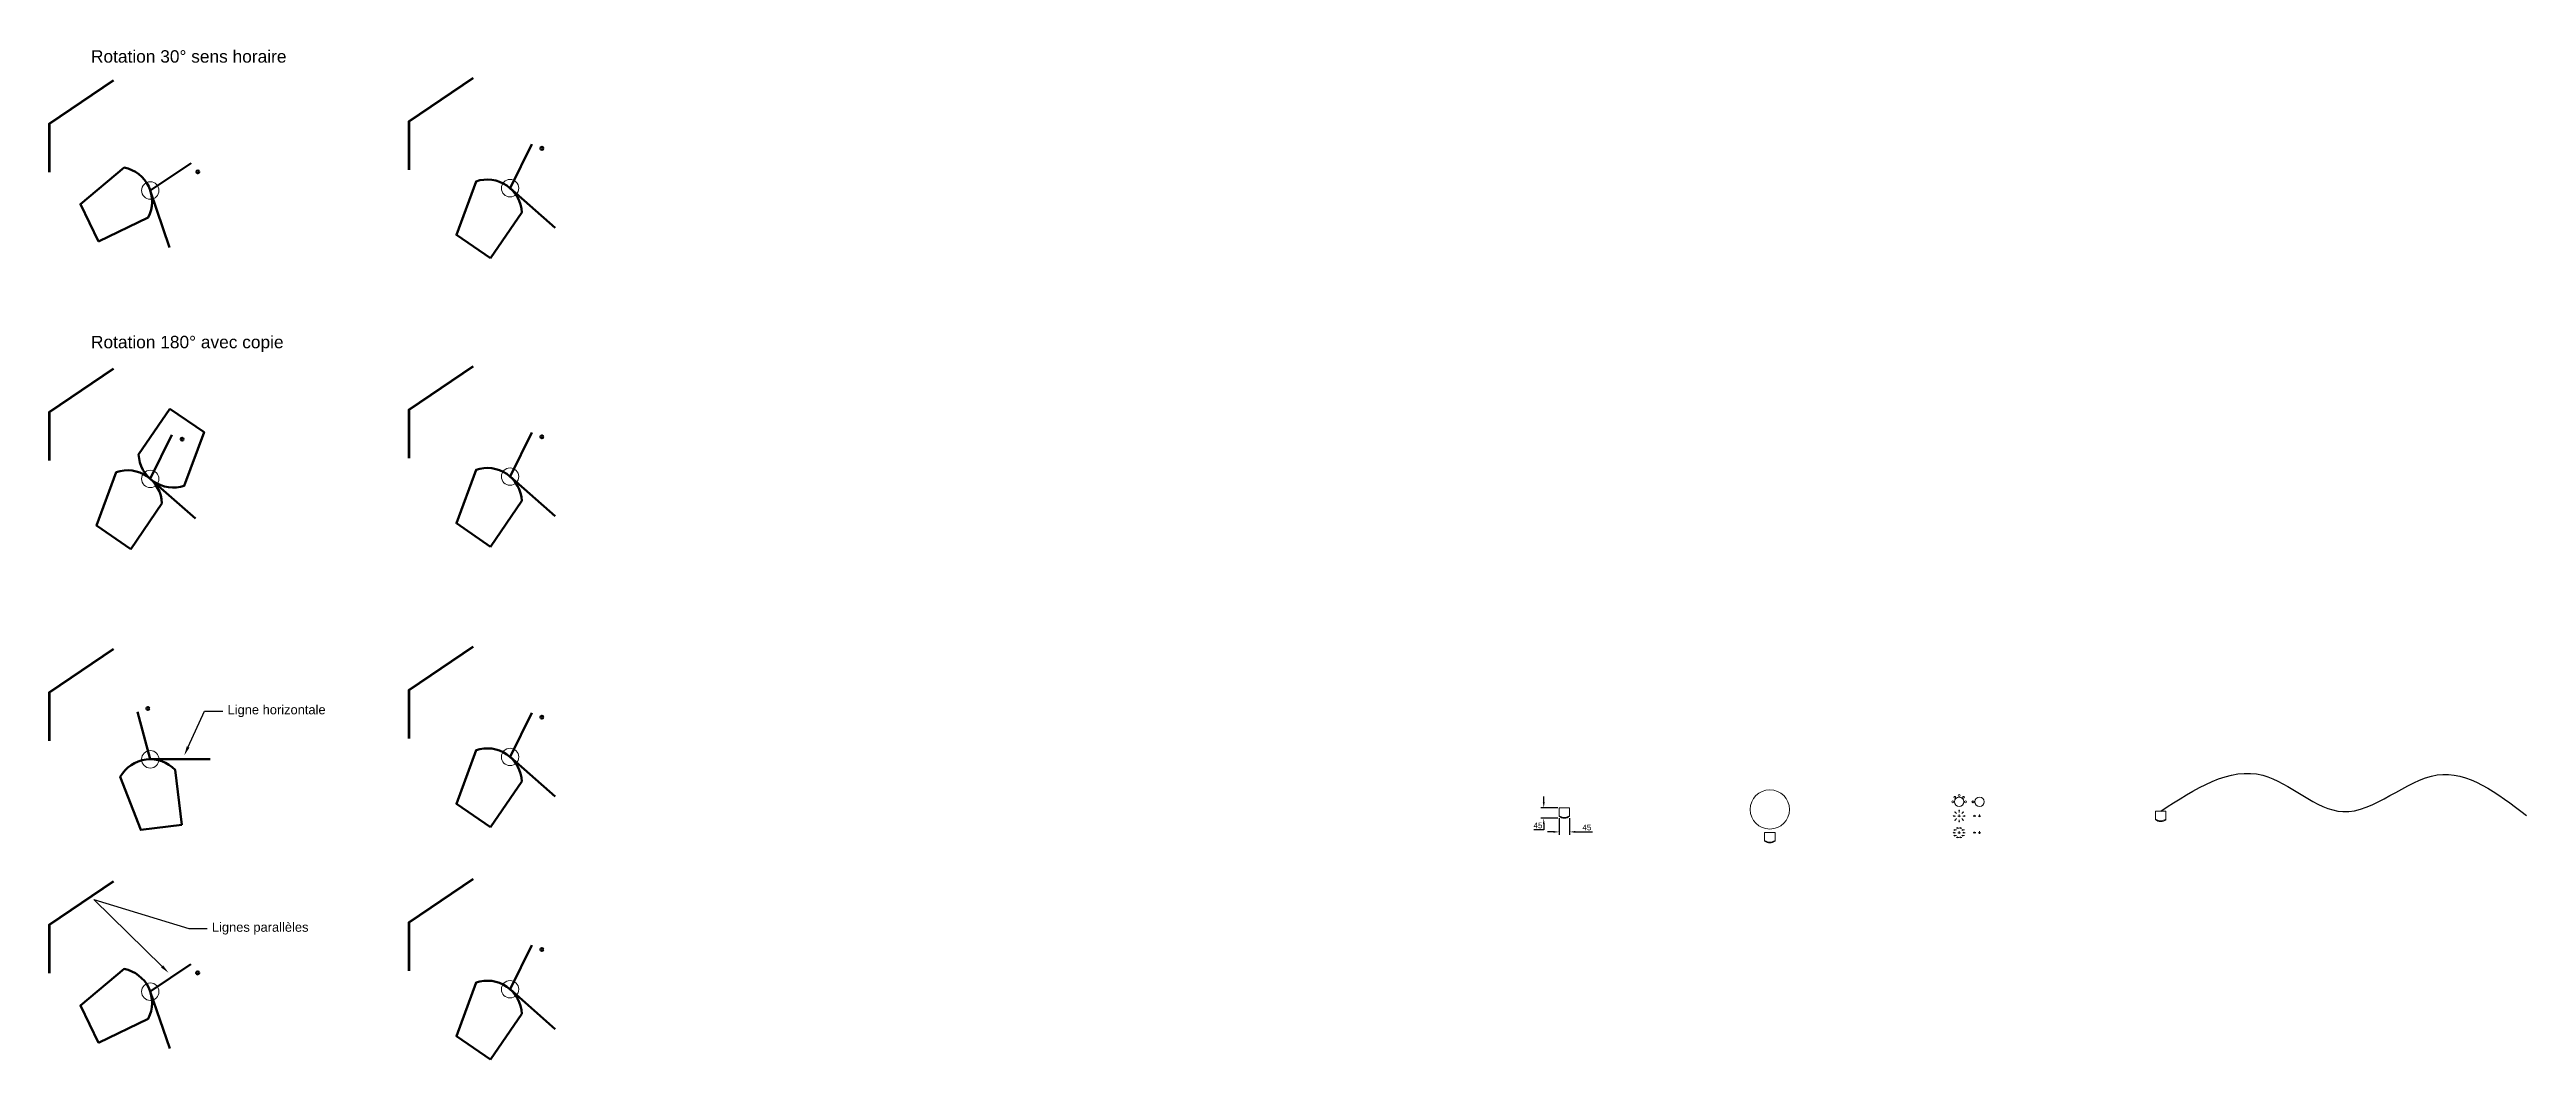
# Model space of a CAD drawing. Header units: centimetres. Extents: x 97323 to 265176, y 25162 to 39605.
# Drawn here: x 229350 to 240100, y 32788 to 37168 of the extents above; entities that cross this region are included whole.
import ezdxf
from ezdxf import colors
from ezdxf.entities.mleader import LeaderData, LeaderLine
from ezdxf.math import Vec2, Vec3

# ---------------------------------------------------------------- set-up
doc = ezdxf.new("R2010")
doc.units = ezdxf.units.CM
doc.header["$LTSCALE"] = 0.4
doc.header["$PDSIZE"] = 50
doc.linetypes.add('FANTOME2', pattern=[31.75, 15.875, -3.175, 3.175, -3.175, 3.175, -3.175])
for name, color, linetype, lineweight in [('01-FORT-1', 30, 'Continuous', 60), ('01-FORT-2', 140, 'Continuous', 50), ('01-FORT-4', 70, 'Continuous', 50), ('01-FORT-5', 133, 'Continuous', 25), ('01-TEXTE', 7, 'Continuous', 5), ('02-FIN-3', 211, 'Continuous', 15), ('082-AXE-3', 62, 'FANTOME2', 9), ('085-COTATION', 140, 'Continuous', 5)]:
    doc.layers.add(name, color=color, linetype=linetype, lineweight=lineweight)
doc.styles.add('ARIAL-SD', font='arial.ttf')
doc.styles.get("Standard").update_dxf_attribs({"font": 'arial.ttf'})
doc.dimstyles.new('ISO-25-SD', dxfattribs={"dimscale": 10, "dimtxt": 2.5, "dimasz": 2.5, "dimexe": 1.25, "dimexo": 0.625, "dimtad": 1, "dimtoh": 1, "dimtxsty": 'ARIAL-SD', "dimcen": 0, "dimadec": 0, "dimazin": 0, "dimtfac": 1, "dimtofl": 0, "dimtmove": 0, "dimatfit": 3, "dimfxl": 1, "dimarcsym": 0})

msp = doc.modelspace()

# ---------------------------------------------------------------- texts
at = {"layer": '01-TEXTE', "style": 'ARIAL-SD'}
for s, p in [('Rotation 30° sens horaire', (229529.976, 37111.643)), ('Rotation 180° avec copie', (229529.976, 35872.786))]:
    msp.add_text(s, height=53.7757, dxfattribs=at).set_placement(p)

# ---------------------------------------------------------------- blocks, each defined once
blk = doc.blocks.new('*D10')
at = {"layer": '085-COTATION', "color": 0, "lineweight": -2, "transparency": 16777216}
for p, q in [((235877, 33775), (235852, 33775)), ((235902, 33835), (235902, 33763)), ((235947, 33835), (235947, 33763)), ((235972, 33775), (236046, 33775))]:
    blk.add_line(p, q, dxfattribs=at)
at = {"layer": '085-COTATION', "color": 0, "transparency": 16777216}
for points in [[(235877, 33779), (235877, 33771), (235902, 33775)], [(235972, 33779), (235972, 33771), (235947, 33775)]]:
    blk.add_solid(points, dxfattribs=at)
at = {"layer": 'Defpoints', "color": 0, "transparency": 16777216}
for p in [(235902, 33842), (235947, 33842), (235947, 33775)]:
    blk.add_point(p, dxfattribs=at)
at = {"layer": '085-COTATION', "color": 0, "transparency": 16777216, "insert": (236022, 33794), "char_height": 25, "attachment_point": 5, "style": 'ARIAL-SD'}
blk.add_mtext('45', dxfattribs=at)
blk = doc.blocks.new('*D11')
at = {"layer": '085-COTATION', "color": 0, "lineweight": -2, "transparency": 16777216}
for p, q in [((235896, 33879), (235822, 33879)), ((235835, 33904), (235835, 33929)), ((235835, 33784), (235792, 33784)), ((235896, 33834), (235822, 33834)), ((235835, 33809), (235835, 33784))]:
    blk.add_line(p, q, dxfattribs=at)
at = {"layer": '085-COTATION', "color": 0, "transparency": 16777216}
for points in [[(235831, 33904), (235839, 33904), (235835, 33879)], [(235831, 33809), (235839, 33809), (235835, 33834)]]:
    blk.add_solid(points, dxfattribs=at)
at = {"layer": 'Defpoints', "color": 0, "transparency": 16777216}
for p in [(235902, 33879), (235835, 33834), (235902, 33834)]:
    blk.add_point(p, dxfattribs=at)
at = {"layer": '085-COTATION', "color": 0, "transparency": 16777216, "insert": (235810, 33803), "char_height": 25, "attachment_point": 5, "style": 'ARIAL-SD'}
blk.add_mtext('45', dxfattribs=at)

# ---------------------------------------------------------------- dimensions: what is measured, and where the dimension line sits
at = {"layer": '085-COTATION'}
dim = msp.add_linear_dim(base=(235834.959, 33834.292), p1=(235901.867, 33879.292), p2=(235901.867, 33834.292), angle=90, dimstyle='ISO-25-SD', dxfattribs=at)
dim.commit()
dim.dimension.update_dxf_attribs({"geometry": '*D11', "text_midpoint": (235810.206, 33784.292), "dimtype": 160})
dim = msp.add_linear_dim(base=(235946.867, 33775.044), p1=(235901.867, 33841.566), p2=(235946.867, 33841.566), dimstyle='ISO-25-SD', dxfattribs=at)
dim.commit()
dim.dimension.update_dxf_attribs({"geometry": '*D10', "text_midpoint": (236021.619, 33794.007)})

# ---------------------------------------------------------------- linework, layer by layer
at = {"layer": '01-FORT-1'}
for points in [[(229350.116, 36636.838), (229350.116, 36847.827), (229627.777, 37036.021)], [(230911.587, 36647.082), (230911.587, 36858.071), (231189.248, 37046.265)], [(229350.116, 35385.932), (229350.116, 35596.922), (229627.777, 35785.116)], [(230911.587, 35396.176), (230911.587, 35607.165), (231189.248, 35795.359)], [(229350.116, 34169.659), (229350.116, 34380.648), (229627.777, 34568.842)], [(230911.587, 34179.902), (230911.587, 34390.892), (231189.248, 34579.086)], [(229350.116, 33161.935), (229350.116, 33372.924), (229627.777, 33561.118)], [(230911.587, 33172.178), (230911.587, 33383.168), (231189.248, 33571.362)]]:
    msp.add_lwpolyline(points, dxfattribs=at)
at = {"layer": '01-FORT-2'}
for p, q in [((231348.886, 36567.201), (231442.627, 36758.496)), ((231544.436, 36395.017), (231348.886, 36567.201)), ((231348.886, 35316.296), (231442.627, 35507.59)), ((231544.436, 35144.112), (231348.886, 35316.296)), ((231348.886, 34100.022), (231442.627, 34291.316)), ((231544.436, 33927.838), (231348.886, 34100.022)), ((231348.886, 33092.298), (231442.627, 33283.592)), ((231544.436, 32920.114), (231348.886, 33092.298))]:
    msp.add_line(p, q, dxfattribs=at)
for points in [[(231264.314, 36263.028), (231399.584, 36461.275, 0.500492571), (231201.337, 36596.545), (231115.629, 36364.481), (231264.314, 36263.028)], [(231264.314, 35012.122), (231399.584, 35210.369, 0.500492571), (231201.337, 35345.64), (231115.629, 35113.575), (231264.314, 35012.122)], [(231264.314, 33795.849), (231399.584, 33994.096, 0.500492571), (231201.337, 34129.366), (231115.629, 33897.301), (231264.314, 33795.849)], [(231264.314, 32788.125), (231399.584, 32986.372, 0.500492571), (231201.337, 33121.642), (231115.629, 32889.577), (231264.314, 32788.125)]]:
    msp.add_lwpolyline(points, format="xyb", close=True, dxfattribs=at)
for centre in [(231487.039, 36739.817), (231487.039, 35488.912), (231487.039, 34272.638), (231487.039, 33264.914)]:
    msp.add_circle(centre, 6.268, dxfattribs=at)
at = {"layer": '01-FORT-4'}
for p, q in [((229787.414, 36556.958), (229964.244, 36675.753)), ((229870.673, 36310.067), (229787.414, 36556.958)), ((229787.414, 35306.052), (229881.155, 35497.347)), ((229982.964, 35133.868), (229787.414, 35306.052)), ((229787.414, 34089.779), (229731.353, 34295.298)), ((230047.966, 34089.779), (229787.414, 34089.779)), ((229787.414, 33082.055), (229963.754, 33201.575)), ((229871.687, 32835.508), (229787.414, 33082.055))]:
    msp.add_line(p, q, dxfattribs=at)
for points in [[(229562.086, 36335.822), (229778.357, 36439.874, 0.500492571), (229674.305, 36656.145), (229484.047, 36498.025), (229562.086, 36335.822)], [(229871.986, 35610.226), (229736.716, 35411.978, 0.500492571), (229934.963, 35276.708), (230020.671, 35508.773), (229871.986, 35610.226)], [(229702.843, 35001.879), (229838.113, 35200.126, 0.500492571), (229639.865, 35335.396), (229554.157, 35103.331), (229702.843, 35001.879)], [(229924.953, 33805.601), (229895.465, 34043.782, 0.500492571), (229657.284, 34014.295), (229746.317, 33783.485), (229924.953, 33805.601)], [(229562.996, 32859.995), (229778.838, 32964.934, 0.500492571), (229673.899, 33180.776), (229484.292, 33021.876), (229562.996, 32859.995)]]:
    msp.add_lwpolyline(points, format="xyb", close=True, dxfattribs=at)
for centre in [(229993.366, 36637.371), (229925.567, 35478.668), (229777.029, 34310.628), (229993.034, 33163.313)]:
    msp.add_circle(centre, 6.268, dxfattribs=at)
at = {"layer": '01-FORT-5'}
for p, q in [((237704.104, 33845.778), (237699.699, 33843.657)), ((237704.104, 33841.535), (237699.699, 33843.657)), ((237704.104, 33773.556), (237699.699, 33771.435)), ((237704.104, 33769.313), (237699.699, 33771.435)), ((237704.104, 33843.657), (237704.104, 33845.778)), ((237710.538, 33843.657), (237704.104, 33843.657)), ((237704.104, 33843.657), (237704.104, 33841.535)), ((237704.104, 33771.435), (237704.104, 33773.556)), ((237710.538, 33771.435), (237704.104, 33771.435)), ((237704.104, 33771.435), (237704.104, 33769.313))]:
    msp.add_line(p, q, dxfattribs=at)
msp.add_circle((237698.95, 33905.754), 4.016, dxfattribs=at)
at = {"layer": '01-FORT-5', "start_tangent": (2, 0)}
msp.add_spline([(238512.569, 33865.15), (238956.015, 34020.649), (239303.141, 33862.865), (239712.864, 34021.886), (240100.023, 33846.25)], degree=3, dxfattribs=at)
at = {"layer": '02-FIN-3'}
for p, q in [((237623.75, 33860.854), (237619.135, 33862.469)), ((237620.75, 33857.853), (237619.135, 33862.469)), ((237635.825, 33865.855), (237637.946, 33870.261)), ((237637.946, 33865.855), (237635.825, 33865.855)), ((237640.068, 33865.855), (237637.946, 33870.261)), ((237637.946, 33859.421), (237637.946, 33865.855)), ((237637.946, 33865.855), (237640.068, 33865.855)), ((237652.143, 33860.854), (237656.758, 33862.469)), ((237655.143, 33857.853), (237656.758, 33862.469)), ((235901.867, 33841.566), (235905.434, 33843.447)), ((235943.299, 33843.447), (235946.867, 33841.566)), ((237615.748, 33845.778), (237611.343, 33843.657)), ((237615.748, 33841.535), (237611.343, 33843.657)), ((237615.748, 33773.556), (237611.343, 33771.435)), ((237615.748, 33769.313), (237611.343, 33771.435)), ((237619.794, 33786.008), (237615.388, 33783.886)), ((237619.794, 33781.765), (237615.388, 33783.886)), ((237619.794, 33761.105), (237615.388, 33758.983)), ((237619.794, 33756.862), (237615.388, 33758.983)), ((237615.748, 33843.657), (237615.748, 33845.778)), ((237622.182, 33843.657), (237615.748, 33843.657)), ((237615.748, 33843.657), (237615.748, 33841.535)), ((237615.748, 33771.435), (237615.748, 33773.556)), ((237622.182, 33771.435), (237615.748, 33771.435)), ((237615.748, 33771.435), (237615.748, 33769.313)), ((237620.75, 33829.461), (237619.135, 33824.845)), ((237623.75, 33826.46), (237619.135, 33824.845)), ((237619.794, 33783.886), (237619.794, 33786.008)), ((237626.228, 33783.886), (237619.794, 33783.886)), ((237619.794, 33783.886), (237619.794, 33781.765)), ((237619.794, 33758.983), (237619.794, 33761.105)), ((237626.228, 33758.983), (237619.794, 33758.983)), ((237619.794, 33758.983), (237619.794, 33756.862)), ((237622.25, 33859.353), (237620.75, 33857.853)), ((237622.25, 33827.96), (237620.75, 33829.461)), ((237622.25, 33859.353), (237623.75, 33860.854)), ((237626.799, 33854.804), (237622.25, 33859.353)), ((237626.799, 33832.51), (237622.25, 33827.96)), ((237622.25, 33827.96), (237623.75, 33826.46)), ((237630.386, 33793.704), (237625.98, 33791.582)), ((237630.386, 33789.461), (237625.98, 33791.582)), ((237630.386, 33791.582), (237630.386, 33793.704)), ((237636.82, 33791.582), (237630.386, 33791.582)), ((237630.386, 33791.582), (237630.386, 33789.461)), ((237637.946, 33821.459), (237635.825, 33821.459)), ((237635.825, 33821.459), (237637.946, 33817.053)), ((237637.946, 33827.892), (237637.946, 33821.459)), ((237637.946, 33821.459), (237640.068, 33821.459)), ((237640.068, 33821.459), (237637.946, 33817.053)), ((237643.478, 33793.704), (237639.073, 33791.582)), ((237643.478, 33789.461), (237639.073, 33791.582)), ((237643.478, 33791.582), (237643.478, 33793.704)), ((237649.912, 33791.582), (237643.478, 33791.582)), ((237643.478, 33791.582), (237643.478, 33789.461)), ((237649.094, 33854.804), (237653.643, 33859.353)), ((237649.094, 33832.51), (237653.643, 33827.96)), ((237654.07, 33786.008), (237649.665, 33783.886)), ((237654.07, 33781.765), (237649.665, 33783.886)), ((237654.07, 33761.105), (237649.665, 33758.983)), ((237654.07, 33756.862), (237649.665, 33758.983)), ((237653.643, 33859.353), (237652.143, 33860.854)), ((237653.643, 33827.96), (237652.143, 33826.46)), ((237652.143, 33826.46), (237656.758, 33824.845)), ((237653.643, 33859.353), (237655.143, 33857.853)), ((237653.643, 33827.96), (237655.143, 33829.461)), ((237653.711, 33843.657), (237660.145, 33843.657)), ((237658.116, 33773.556), (237653.711, 33771.435)), ((237658.116, 33769.313), (237653.711, 33771.435)), ((237654.07, 33783.886), (237654.07, 33786.008)), ((237660.504, 33783.886), (237654.07, 33783.886)), ((237654.07, 33783.886), (237654.07, 33781.765)), ((237654.07, 33758.983), (237654.07, 33761.105)), ((237660.504, 33758.983), (237654.07, 33758.983)), ((237654.07, 33758.983), (237654.07, 33756.862)), ((237655.143, 33829.461), (237656.758, 33824.845)), ((237658.116, 33771.435), (237658.116, 33773.556)), ((237664.55, 33771.435), (237658.116, 33771.435)), ((237658.116, 33771.435), (237658.116, 33769.313)), ((237660.145, 33843.657), (237660.145, 33845.778)), ((237660.145, 33845.778), (237664.55, 33843.657)), ((237660.145, 33843.657), (237660.145, 33841.535)), ((237660.145, 33841.535), (237664.55, 33843.657)), ((238490.069, 33827.424), (238493.637, 33829.305)), ((238531.502, 33829.305), (238535.069, 33827.424)), ((236793.803, 33734.681), (236797.371, 33736.562)), ((236835.236, 33736.562), (236838.803, 33734.681)), ((237630.386, 33753.409), (237625.98, 33751.287)), ((237630.386, 33749.166), (237625.98, 33751.287)), ((237630.386, 33751.287), (237630.386, 33753.409)), ((237636.82, 33751.287), (237630.386, 33751.287)), ((237630.386, 33751.287), (237630.386, 33749.166)), ((237643.478, 33753.409), (237639.073, 33751.287)), ((237643.478, 33749.166), (237639.073, 33751.287)), ((237643.478, 33751.287), (237643.478, 33753.409)), ((237649.912, 33751.287), (237643.478, 33751.287)), ((237643.478, 33751.287), (237643.478, 33749.166))]:
    msp.add_line(p, q, dxfattribs=at)
for points in [[(235901.867, 33841.566, 0.323285338), (235946.867, 33841.566), (235946.867, 33879.292), (235901.867, 33879.292)], [(238490.069, 33827.424, 0.323285338), (238535.069, 33827.424), (238535.069, 33865.15), (238490.069, 33865.15)], [(236793.803, 33734.681, 0.323285338), (236838.803, 33734.681), (236838.803, 33772.407), (236793.803, 33772.407)]]:
    msp.add_lwpolyline(points, format="xyb", close=True, dxfattribs=at)
for points in [[(235905.434, 33843.447), (235905.434, 33843.447, 0.295132594), (235943.299, 33843.447)], [(238493.637, 33829.305), (238493.637, 33829.305, 0.295132594), (238531.502, 33829.305)], [(236797.371, 33736.562), (236797.371, 33736.562, 0.295132594), (236835.236, 33736.562)]]:
    msp.add_lwpolyline(points, format="xyb", dxfattribs=at)
for centre, radius in [((229787.414, 36556.958), 37.719), ((231348.886, 36567.201), 37.719), ((229787.414, 35306.052), 37.719), ((231348.886, 35316.296), 37.719), ((229787.414, 34089.779), 37.719), ((231348.886, 34100.022), 37.719), ((236816.303, 33872.407), 85), ((237610.5, 33905.754), 4.016), ((237618.539, 33925.161), 4.016), ((237637.946, 33905.754), 20.382), ((237637.946, 33933.2), 4.016), ((237657.354, 33925.161), 4.016), ((237665.392, 33905.754), 4.016), ((237726.396, 33905.754), 20.382), ((229787.414, 33082.055), 37.719), ((231348.886, 33092.298), 37.719)]:
    msp.add_circle(centre, radius, dxfattribs=at)
at = {"layer": '082-AXE-3'}
for p, q in [((237631.832, 33843.657), (237644.061, 33843.657)), ((237631.832, 33771.435), (237644.061, 33771.435)), ((237637.946, 33849.772), (237637.946, 33837.542)), ((237637.946, 33777.549), (237637.946, 33765.32)), ((237720.188, 33843.657), (237732.417, 33843.657)), ((237720.188, 33771.435), (237732.417, 33771.435)), ((237726.303, 33849.772), (237726.303, 33837.542)), ((237726.303, 33777.549), (237726.303, 33765.32))]:
    msp.add_line(p, q, dxfattribs=at)

msp.set_redraw_order([(e.dxf.handle, doc.entitydb.next_handle()) for e in msp.query("TEXT MTEXT ATTDEF DIMENSION ARC_DIMENSION")])  # texts and dimensions are drawn at this point

# ---------------------------------------------------------------- leaders
at = {"layer": '01-TEXTE'}
ml = msp.add_multileader_mtext('Standard', dxfattribs=at)
ml.set_content('Ligne horizontale', color=256)
ml.set_leader_properties()
ml.build(insert=Vec2(0, 0))
ml.multileader.update_dxf_attribs({"arrow_head_size": 40, "scale": 10})
ctx = ml.context
ctx.base_point, ctx.scale, ctx.char_height, ctx.arrow_head_size, ctx.landing_gap_size, ctx.plane_origin = Vec3(230102.682, 34299.207), 10, 40, 40, 20, Vec3(229934.892, 34106.98)
notes = []
notes.append((ctx, [(0, (1, 1, 0), (230022.682, 34299.207), (1, 0), 80, [(0, [(229934.892, 34106.98)], 0, [])])]))
ctx.mtext.insert, ctx.mtext.flow_direction = Vec3(230122.682, 34325.087), 5
ml = msp.add_multileader_mtext('Standard', dxfattribs=at)
ml.set_content('Lignes parallèles', color=256)
ml.set_leader_properties()
ml.build(insert=Vec2(0, 0))
ml.multileader.update_dxf_attribs({"arrow_head_size": 40, "scale": 10})
ctx = ml.context
ctx.base_point, ctx.scale, ctx.char_height, ctx.arrow_head_size, ctx.landing_gap_size, ctx.plane_origin = Vec3(230034.668, 33356.045), 10, 40, 40, 20, Vec3(229866.878, 33163.819)
notes.append((ctx, [(0, (1, 1, 0), (229954.668, 33356.045), (1, 0), 80, [(1, [(229866.878, 33163.819), (229542.291, 33481.251)], 0, [])])]))
ctx.mtext.insert, ctx.mtext.flow_direction = Vec3(230054.668, 33381.925), 5
for ctx, leaders in notes:
    for number, flags, end, landing, length, lines in leaders:
        leader = LeaderData()
        leader.index, (leader.has_last_leader_line, leader.has_dogleg_vector, leader.attachment_direction) = number, flags
        leader.last_leader_point, leader.dogleg_vector, leader.dogleg_length = Vec3(end), Vec3(landing), length
        for number, points, colour, breaks in lines:
            line = LeaderLine()
            line.index, line.vertices, line.color, line.breaks = number, Vec3.list(points), colors.encode_raw_color(colour), breaks
            leader.lines.append(line)
        ctx.leaders.append(leader)

doc.saveas('drawing.dxf')
